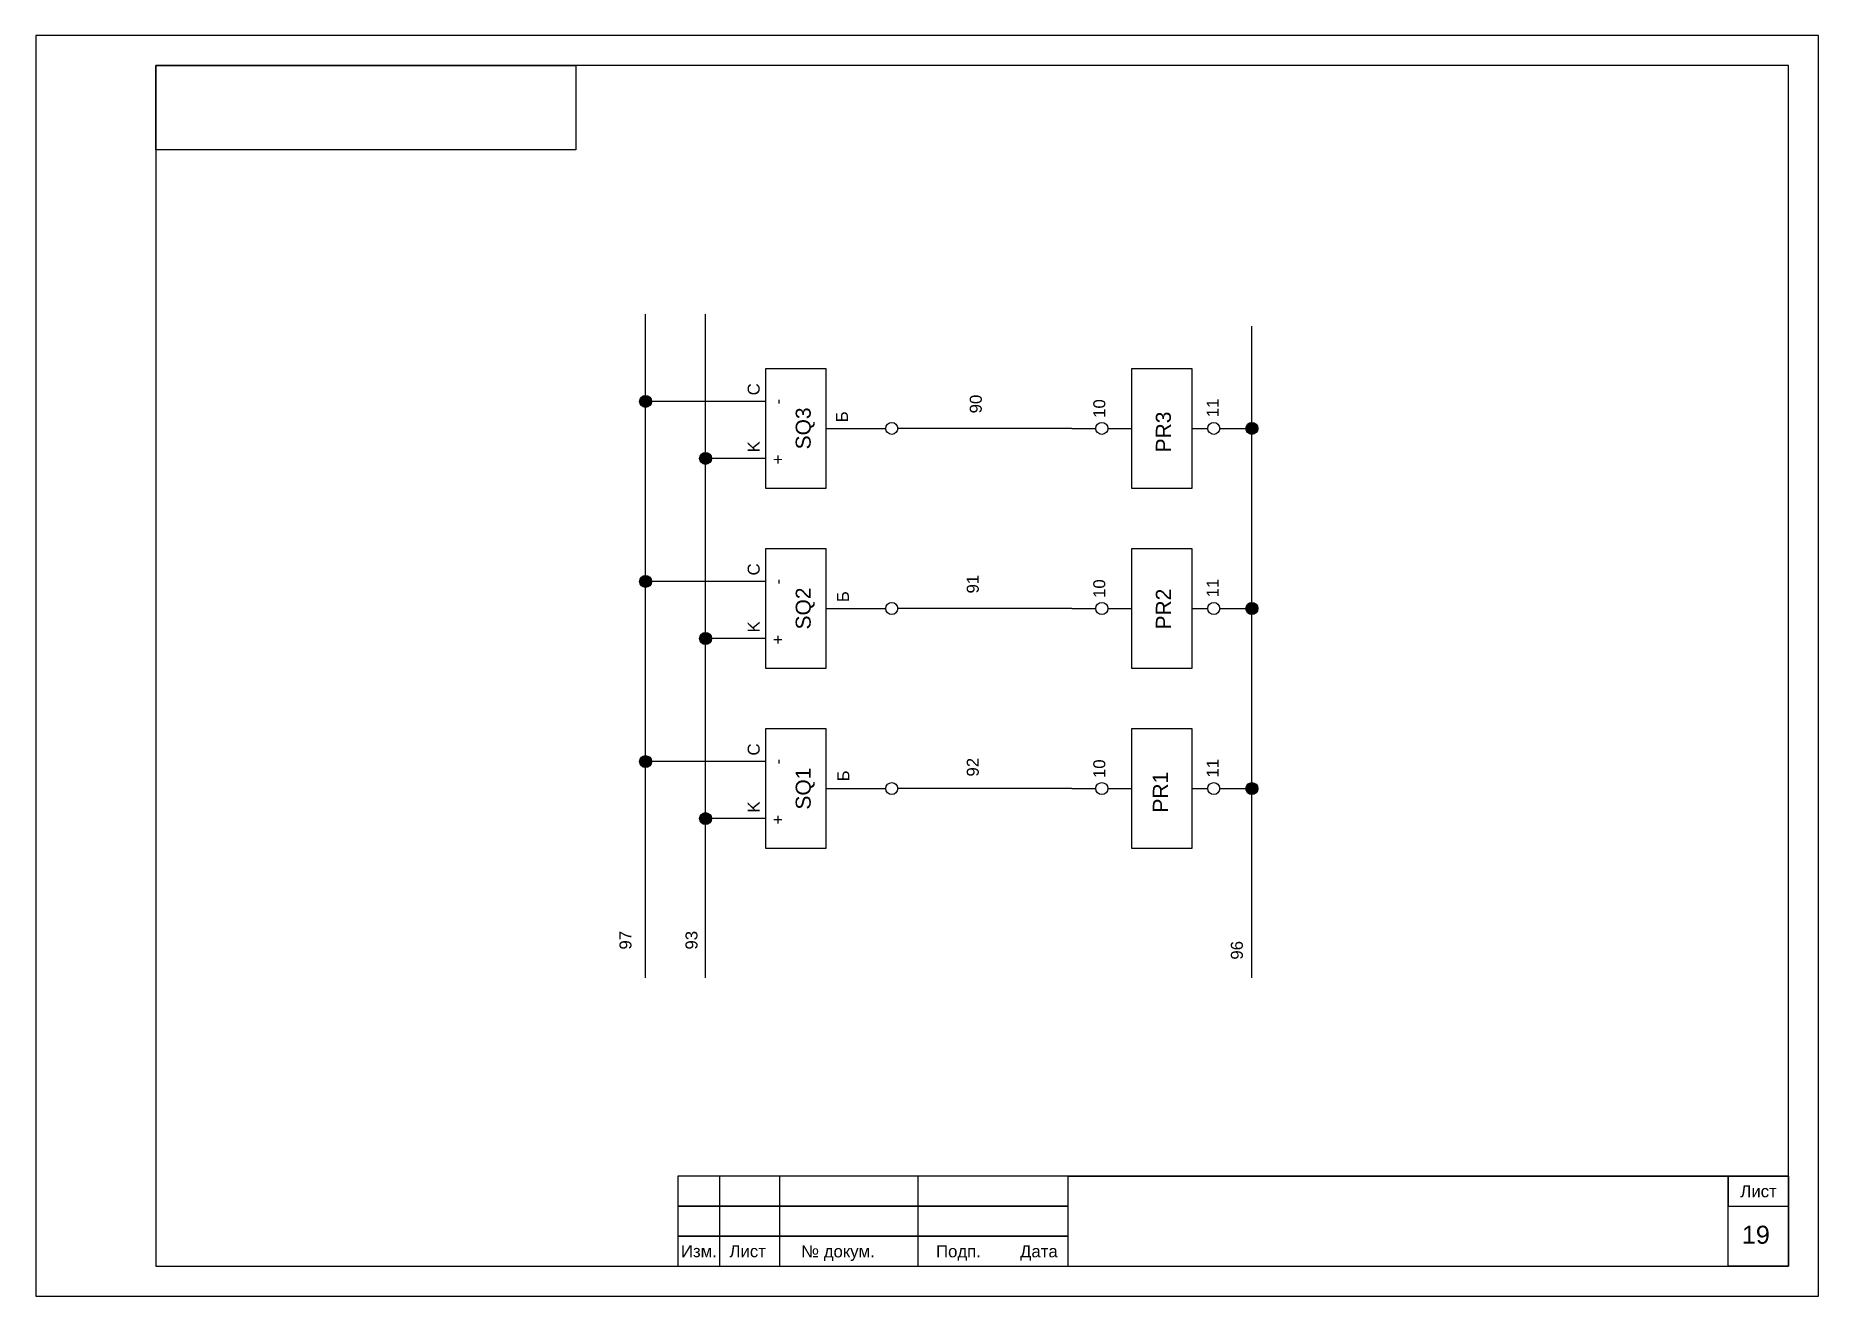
# Model space of a CAD drawing. Header units: millimetres. Extents: x 2144 to 8705, y -937 to 1906.
# Drawn here: x 6688.7 to 6985.7, y 115.7 to 325.7 of the extents above; entities that cross this region are included whole.
import ezdxf

# ---------------------------------------------------------------- set-up
doc = ezdxf.new("R2010")
doc.units = ezdxf.units.MM
for name, color, linetype, lineweight in [('Маркировка', 7, 'Continuous', 25), ('Оформление', 7, 'Continuous', 30), ('Элементы', 7, 'Continuous', 30)]:
    doc.layers.add(name, color=color, linetype=linetype, lineweight=lineweight)
doc.styles.get("Standard").update_dxf_attribs({"font": 'arial.ttf'})

msp = doc.modelspace()

# ---------------------------------------------------------------- texts
at = {"layer": 'Маркировка'}
for s, height, p in [('C', 2, (6809.36, 265.82)), ('-', 2, (6813.36, 264.32)), ('90', 2, (6846.36, 262.82)), ('10', 2, (6866.94, 262.07)), ('11', 2, (6885.84, 262.17)), ('SQ3', 2.5, (6817.86, 256.82)), ('Б', 2, (6824.06, 261.33)), ('PR3', 2.5, (6877.86, 256.32)), ('K', 2, (6809.36, 256.32)), ('+', 2, (6813.36, 254.32)), ('C', 2, (6809.36, 235.82)), ('-', 2, (6813.36, 234.32)), ('91', 2, (6845.86, 232.82)), ('10', 2, (6866.94, 232.07)), ('11', 2, (6885.84, 232.17)), ('SQ2', 2.5, (6817.86, 226.82)), ('Б', 2, (6824.22, 231.37)), ('PR2', 2.5, (6877.86, 226.82)), ('K', 2, (6809.36, 226.32)), ('+', 2, (6813.36, 224.32)), ('C', 2, (6809.36, 205.82)), ('-', 2, (6813.36, 204.32)), ('92', 2, (6845.86, 202.32)), ('10', 2, (6866.94, 202.07)), ('11', 2, (6885.84, 202.17)), ('SQ1', 2.5, (6817.86, 196.82)), ('Б', 2, (6824.3, 201.51)), ('PR1', 2.5, (6877.36, 196.32)), ('K', 2, (6809.36, 196.32)), ('+', 2, (6813.36, 194.32)), ('97', 2, (6788, 173.5)), ('93', 2, (6799, 173.5)), ('96', 2, (6889.86, 171.82))]:
    msp.add_text(s, height=height, rotation=90, dxfattribs=at).set_placement(p)
at = {"layer": 'Оформление'}
for s, height, p in [('Лист', 2, (6972.74, 132.24)), ('19', 3, (6973, 124.5)), ('Изм.', 2, (6796.24, 122.26)), ('Лист', 2, (6804.33, 122.25)), ('№ докум.', 2, (6816.26, 122.23)), ('Подп.', 2, (6838.74, 122.24)), ('Дата', 2, (6852.74, 122.24))]:
    msp.add_text(s, height=height, dxfattribs=at).set_placement(p)

# ---------------------------------------------------------------- hatches: boundary and pattern name
at = {"layer": 'Элементы'}
h = msp.add_hatch(color=256, dxfattribs=at)
h.dxf.hatch_style = 1
h.paths.add_polyline_path([(6790.36, 265.82, 1), (6790.36, 263.82, 1)])
h = msp.add_hatch(color=256, dxfattribs=at)
h.dxf.hatch_style = 1
h.paths.add_polyline_path([(6891.36, 261.32, 1), (6891.36, 259.32, 1)])
h = msp.add_hatch(color=256, dxfattribs=at)
h.dxf.hatch_style = 1
h.paths.add_polyline_path([(6800.36, 256.32, 1), (6800.36, 254.32, 1)])
h = msp.add_hatch(color=256, dxfattribs=at)
h.dxf.hatch_style = 1
h.paths.add_polyline_path([(6790.36, 235.82, 1), (6790.36, 233.82, 1)])
h = msp.add_hatch(color=256, dxfattribs=at)
h.dxf.hatch_style = 1
h.paths.add_polyline_path([(6891.36, 231.32, 1), (6891.36, 229.32, 1)])
h = msp.add_hatch(color=256, dxfattribs=at)
h.dxf.hatch_style = 1
h.paths.add_polyline_path([(6800.36, 226.32, 1), (6800.36, 224.32, 1)])
h = msp.add_hatch(color=256, dxfattribs=at)
h.dxf.hatch_style = 1
h.paths.add_polyline_path([(6790.36, 205.82, 1), (6790.36, 203.82, 1)])
h = msp.add_hatch(color=256, dxfattribs=at)
h.dxf.hatch_style = 1
h.paths.add_polyline_path([(6891.36, 201.32, 1), (6891.36, 199.32, 1)])
h = msp.add_hatch(color=256, dxfattribs=at)
h.dxf.hatch_style = 1
h.paths.add_polyline_path([(6800.36, 196.32, 1), (6800.36, 194.32, 1)])

# ---------------------------------------------------------------- linework, layer by layer
at = {"layer": 'Оформление'}
for p, q in [((6980.74, 320.74), (6708.74, 320.74)), ((6708.74, 320.74), (6708.74, 120.74)), ((6980.74, 120.74), (6980.74, 320.74)), ((6708.74, 120.74), (6980.74, 120.74)), ((6795.74, 120.74), (6980.74, 120.74)), ((6795.74, 120.74), (6980.74, 120.74)), ((6795.74, 120.74), (6980.74, 120.74))]:
    msp.add_line(p, q, dxfattribs=at)
at = {"layer": 'Оформление', "lineweight": 35}
msp.add_line((6860.74, 135.74), (6980.74, 135.74), dxfattribs=at)
at = {"layer": 'Оформление'}
for points in [[(6985.74, 325.74), (6688.74, 325.74), (6688.74, 115.74), (6985.74, 115.74)], [(6795.74, 120.74), (6812.74, 120.74), (6812.71, 135.74), (6795.71, 135.74)], [(6795.74, 130.74), (6860.74, 130.74), (6860.74, 135.74), (6795.74, 135.74)], [(6795.74, 120.74), (6802.74, 120.74), (6802.74, 135.74), (6795.74, 135.74)], [(6795.74, 120.74), (6835.74, 120.74), (6835.74, 135.74), (6795.74, 135.74)], [(6980.74, 120.74), (6970.74, 120.74), (6970.74, 135.74), (6980.74, 135.74)], [(6980.74, 135.74), (6970.74, 135.74), (6970.74, 130.74), (6980.74, 130.74)], [(6795.74, 125.74), (6860.74, 125.74), (6860.74, 130.74), (6795.74, 130.74)], [(6795.74, 120.74), (6860.74, 120.74), (6860.74, 125.74), (6795.74, 125.74)]]:
    msp.add_lwpolyline(points, close=True, dxfattribs=at)
at = {"layer": 'Элементы'}
for p, q in [((6790.36, 168.82), (6790.36, 279.32)), ((6800.36, 168.82), (6800.36, 279.32)), ((6891.36, 168.82), (6891.36, 277.32)), ((6810.36, 264.82), (6791.36, 264.82)), ((6820.36, 260.32), (6830.36, 260.32)), ((6861.36, 260.32), (6832.36, 260.32)), ((6861.36, 260.32), (6865.36, 260.32)), ((6867.36, 260.32), (6871.36, 260.32)), ((6881.36, 260.32), (6884.01, 260.32)), ((6886.01, 260.32), (6890.36, 260.32)), ((6810.36, 255.32), (6800.36, 255.32)), ((6810.36, 234.82), (6791.36, 234.82)), ((6820.36, 230.32), (6830.36, 230.32)), ((6861.36, 230.32), (6832.36, 230.32)), ((6861.36, 230.32), (6865.36, 230.32)), ((6867.36, 230.32), (6871.36, 230.32)), ((6881.36, 230.32), (6884.01, 230.32)), ((6886.01, 230.32), (6890.36, 230.32)), ((6810.36, 225.32), (6800.36, 225.32)), ((6810.36, 204.82), (6791.36, 204.82)), ((6820.36, 200.32), (6830.36, 200.32)), ((6861.36, 200.32), (6832.36, 200.32)), ((6861.36, 200.32), (6865.36, 200.32)), ((6867.36, 200.32), (6871.36, 200.32)), ((6881.36, 200.32), (6884.01, 200.32)), ((6886.01, 200.32), (6890.36, 200.32)), ((6810.36, 195.32), (6800.36, 195.32))]:
    msp.add_line(p, q, dxfattribs=at)
for points in [[(6778.74, 320.74), (6778.74, 306.74), (6708.74, 306.74), (6708.74, 320.74)], [(6810.36, 250.32), (6810.36, 270.32), (6820.36, 270.32), (6820.36, 250.32)], [(6871.36, 250.32), (6871.36, 270.32), (6881.36, 270.32), (6881.36, 250.32)], [(6810.36, 220.32), (6810.36, 240.32), (6820.36, 240.32), (6820.36, 220.32)], [(6871.36, 220.32), (6871.36, 240.32), (6881.36, 240.32), (6881.36, 220.32)], [(6810.36, 190.32), (6810.36, 210.32), (6820.36, 210.32), (6820.36, 190.32)], [(6871.36, 190.32), (6871.36, 210.32), (6881.36, 210.32), (6881.36, 190.32)]]:
    msp.add_lwpolyline(points, close=True, dxfattribs=at)
for centre in [(6790.36, 264.82), (6831.36, 260.32), (6866.36, 260.32), (6885.01, 260.32), (6891.36, 260.32), (6800.36, 255.32), (6790.36, 234.82), (6831.36, 230.32), (6866.36, 230.32), (6885.01, 230.32), (6891.36, 230.32), (6800.36, 225.32), (6790.36, 204.82), (6831.36, 200.32), (6866.36, 200.32), (6885.01, 200.32), (6891.36, 200.32), (6800.36, 195.32)]:
    msp.add_circle(centre, 1, dxfattribs=at)

msp.set_redraw_order([(e.dxf.handle, doc.entitydb.next_handle()) for e in msp.query("TEXT MTEXT ATTDEF DIMENSION ARC_DIMENSION")])  # texts and dimensions are drawn at this point

doc.saveas('drawing.dxf')
